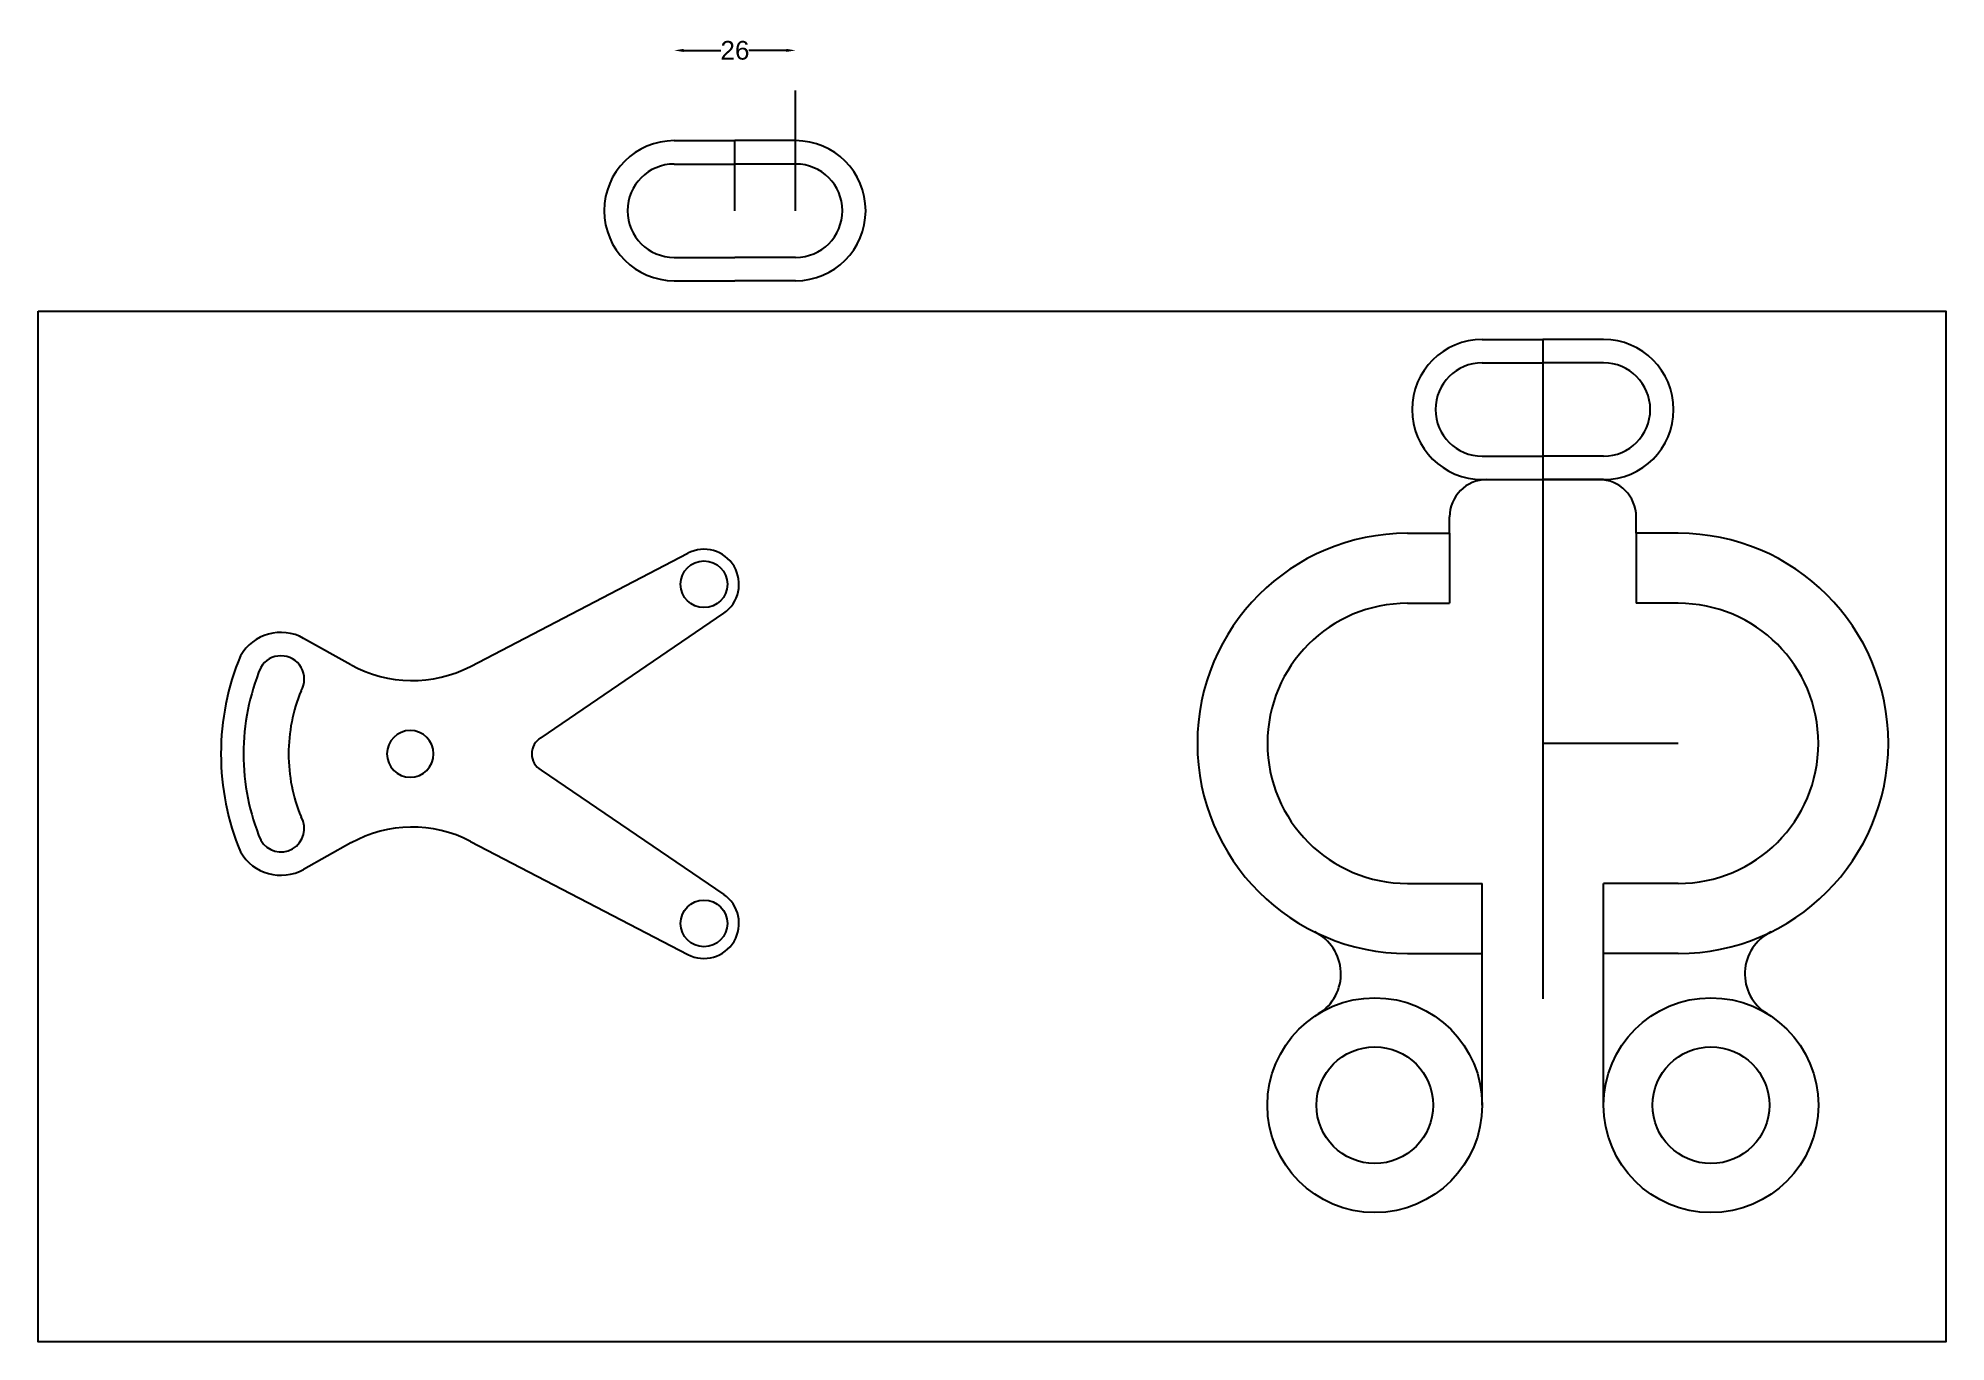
# Model space of a CAD drawing. Header units: inches. Extents: x -120 to 4012, y -583 to 270.
# Drawn here: x 3603.1 to 4011.6, y -511 to -231.8 of the extents above; entities that cross this region are included whole.
import ezdxf

# ---------------------------------------------------------------- set-up
doc = ezdxf.new("R2010")
doc.units = ezdxf.units.IN
doc.header["$MEASUREMENT"] = 0
doc.styles.get("Standard").update_dxf_attribs({"font": 'arial.ttf'})
doc.dimstyles.get("Standard").update_dxf_attribs({"dimtxt": 4, "dimasz": 2, "dimexe": 0.18, "dimexo": 0.0625, "dimgap": 0.09, "dimtad": 0, "dimtoh": 1, "dimdec": 1, "dimdsep": 46, "dimtxsty": 'Standard', "dimcen": 2, "dimse1": 1, "dimse2": 1, "dimadec": 0, "dimazin": 0, "dimtfac": 1, "dimtdec": 1, "dimtofl": 0, "dimtmove": 0, "dimatfit": 3, "dimfxl": 1, "dimtolj": 1, "dimtzin": 0, "dimarcsym": 0})

msp = doc.modelspace()

# ---------------------------------------------------------------- blocks, each defined once
blk = doc.blocks.new('*D20')
at = {"color": 0, "linetype": 'Continuous', "lineweight": -2, "transparency": 16777216}
for p, q in [((3741.28, -234.43), (3749.29, -234.43)), ((3763.28, -234.43), (3755.27, -234.43))]:
    blk.add_line(p, q, dxfattribs=at)
at = {"color": 0, "linetype": 'Continuous', "transparency": 16777216}
for points in [[(3741.28, -234.09), (3741.28, -234.76), (3739.28, -234.43)], [(3763.28, -234.09), (3763.28, -234.76), (3765.28, -234.43)]]:
    blk.add_solid(points, dxfattribs=at)
at = {"layer": 'Defpoints', "color": 0, "linetype": 'Continuous', "transparency": 16777216}
for p in [(3739.28, -234.43), (3739.28, -258.76), (3765.28, -258.76)]:
    blk.add_point(p, dxfattribs=at)
at = {"color": 0, "linetype": 'Continuous', "transparency": 16777216, "insert": (3752.28, -234.43), "char_height": 4, "attachment_point": 5}
blk.add_mtext('\\A1;26', dxfattribs=at)

# ---------------------------------------------------------------- dimensions: what is measured, and where the dimension line sits
at = {"linetype": 'Continuous'}
dim = msp.add_linear_dim(base=(3739.28, -234.43), p1=(3765.28, -258.76), p2=(3739.28, -258.76), dimstyle='Standard', dxfattribs=at)
dim.commit()
dim.dimension.update_dxf_attribs({"geometry": '*D20', "text_midpoint": (3752.28, -234.43)})

# ---------------------------------------------------------------- linework, layer by layer
at = {"linetype": 'Continuous'}
for p, q in [((3765.28, -268.76), (3765.28, -243.01)), ((3739.28, -253.76), (3752.28, -253.76)), ((3765.28, -253.76), (3752.28, -253.76)), ((3752.28, -268.76), (3752.28, -253.76)), ((3739.28, -258.76), (3752.28, -258.76)), ((3765.28, -258.76), (3752.28, -258.76)), ((3739.28, -278.76), (3752.28, -278.76)), ((3765.28, -278.76), (3752.28, -278.76)), ((3739.28, -283.76), (3752.28, -283.76)), ((3765.28, -283.76), (3752.28, -283.76)), ((3912.31, -296.35), (3925.31, -296.35)), ((3938.31, -296.35), (3925.31, -296.35)), ((3925.31, -296.35), (3925.31, -437.6)), ((3912.31, -301.35), (3925.31, -301.35)), ((3938.31, -301.35), (3925.31, -301.35)), ((3912.31, -321.35), (3925.31, -321.35)), ((3938.31, -321.35), (3925.31, -321.35)), ((3912.31, -326.35), (3925.31, -326.35)), ((3938.31, -326.35), (3925.31, -326.35)), ((3925.31, -326.35), (3938.31, -326.35)), ((3905.31, -337.85), (3905.31, -334.35)), ((3945.31, -337.85), (3945.31, -334.35)), ((3896.31, -337.85), (3905.31, -337.85)), ((3905.31, -337.85), (3905.31, -352.85)), ((3954.31, -337.85), (3945.31, -337.85)), ((3945.31, -337.85), (3945.31, -352.85)), ((3695.64, -366.36), (3742.19, -342.13)), ((3710.75, -381.63), (3749.87, -354.98)), ((3896.31, -352.85), (3905.31, -352.85)), ((3954.31, -352.85), (3945.31, -352.85)), ((3670.05, -366), (3659.9, -360.36)), ((3954.31, -382.85), (3925.31, -382.85)), ((3710.75, -388.56), (3749.87, -415.22)), ((3670.05, -404.19), (3659.9, -409.84)), ((3695.64, -403.84), (3742.19, -428.07)), ((3896.31, -412.85), (3912.31, -412.85)), ((3912.31, -460.35), (3912.31, -412.85)), ((3938.31, -460.35), (3938.31, -412.85)), ((3954.31, -412.85), (3938.31, -412.85)), ((3896.31, -427.85), (3912.31, -427.85)), ((3954.31, -427.85), (3938.31, -427.85))]:
    msp.add_line(p, q, dxfattribs=at)
at = {"color": 40, "linetype": 'Continuous', "true_color": 0xf8d731}
msp.add_lwpolyline([(3603.05, -290.29), (4011.61, -290.29), (4011.61, -511.04), (3603.05, -511.04)], close=True, dxfattribs=at)
at = {"linetype": 'Continuous'}
for centre, radius in [((3745.65, -348.78), 5), ((3745.65, -421.41), 5), ((3889.31, -460.35), 23), ((3961.31, -460.35), 23), ((3889.31, -460.35), 12.5), ((3961.31, -460.35), 12.5)]:
    msp.add_circle(centre, radius, dxfattribs=at)
for centre, radius, start, end in [((3739.28, -268.76), 15, 90, 270), ((3765.28, -268.76), 15, 270, 90), ((3739.28, -268.76), 10, 90, 270), ((3765.28, -268.76), 10, 270, 90), ((3912.31, -311.35), 15, 90, 270), ((3938.31, -311.35), 15, 270, 90), ((3912.31, -311.35), 10, 90, 270), ((3938.31, -311.35), 10, 270, 90), ((3913.31, -334.35), 8, 90, 180), ((3937.31, -334.35), 8, 0, 90), ((3896.31, -382.85), 45, 90, 270), ((3954.31, -382.85), 45, 270, 90), ((3745.65, -348.78), 7.5, 304.2652, 117.493), ((3896.31, -382.85), 30, 90, 270), ((3954.31, -382.85), 30, 270, 90), ((3655.04, -369.1), 10, 60.9315, 150), ((3697.08, -385.1), 54.88, 157.5, 180), ((3695.37, -385.1), 48.34, 157.5, 180), ((3655.04, -369.1), 5, 330, 150), ((3683.17, -342.41), 27, 240.9315, 297.493), ((3691.96, -385.1), 35.28, 157.5, 180), ((3682.75, -385.1), 5, 0, 180), ((3712.75, -385.1), 4, 120, 180), ((3697.08, -385.1), 54.88, 180, 202.5), ((3695.37, -385.1), 48.34, 180, 202.5), ((3691.96, -385.1), 35.28, 180, 202.5), ((3682.75, -385.1), 5, 180, 0), ((3712.75, -385.1), 4, 180, 240), ((3655.04, -401.1), 5, 210, 30), ((3683.17, -427.79), 27, 62.507, 119.0685), ((3655.04, -401.1), 10, 210, 299.0685), ((3745.65, -421.41), 7.5, 242.507, 55.7348), ((3872.06, -432.22), 10, 301.5114, 63.8404), ((3978.56, -432.22), 10, 116.1596, 238.4886)]:
    msp.add_arc(centre, radius, start, end, dxfattribs=at)

msp.set_redraw_order([(e.dxf.handle, doc.entitydb.next_handle()) for e in msp.query("TEXT MTEXT ATTDEF DIMENSION ARC_DIMENSION")])  # texts and dimensions are drawn at this point

doc.saveas('drawing.dxf')
